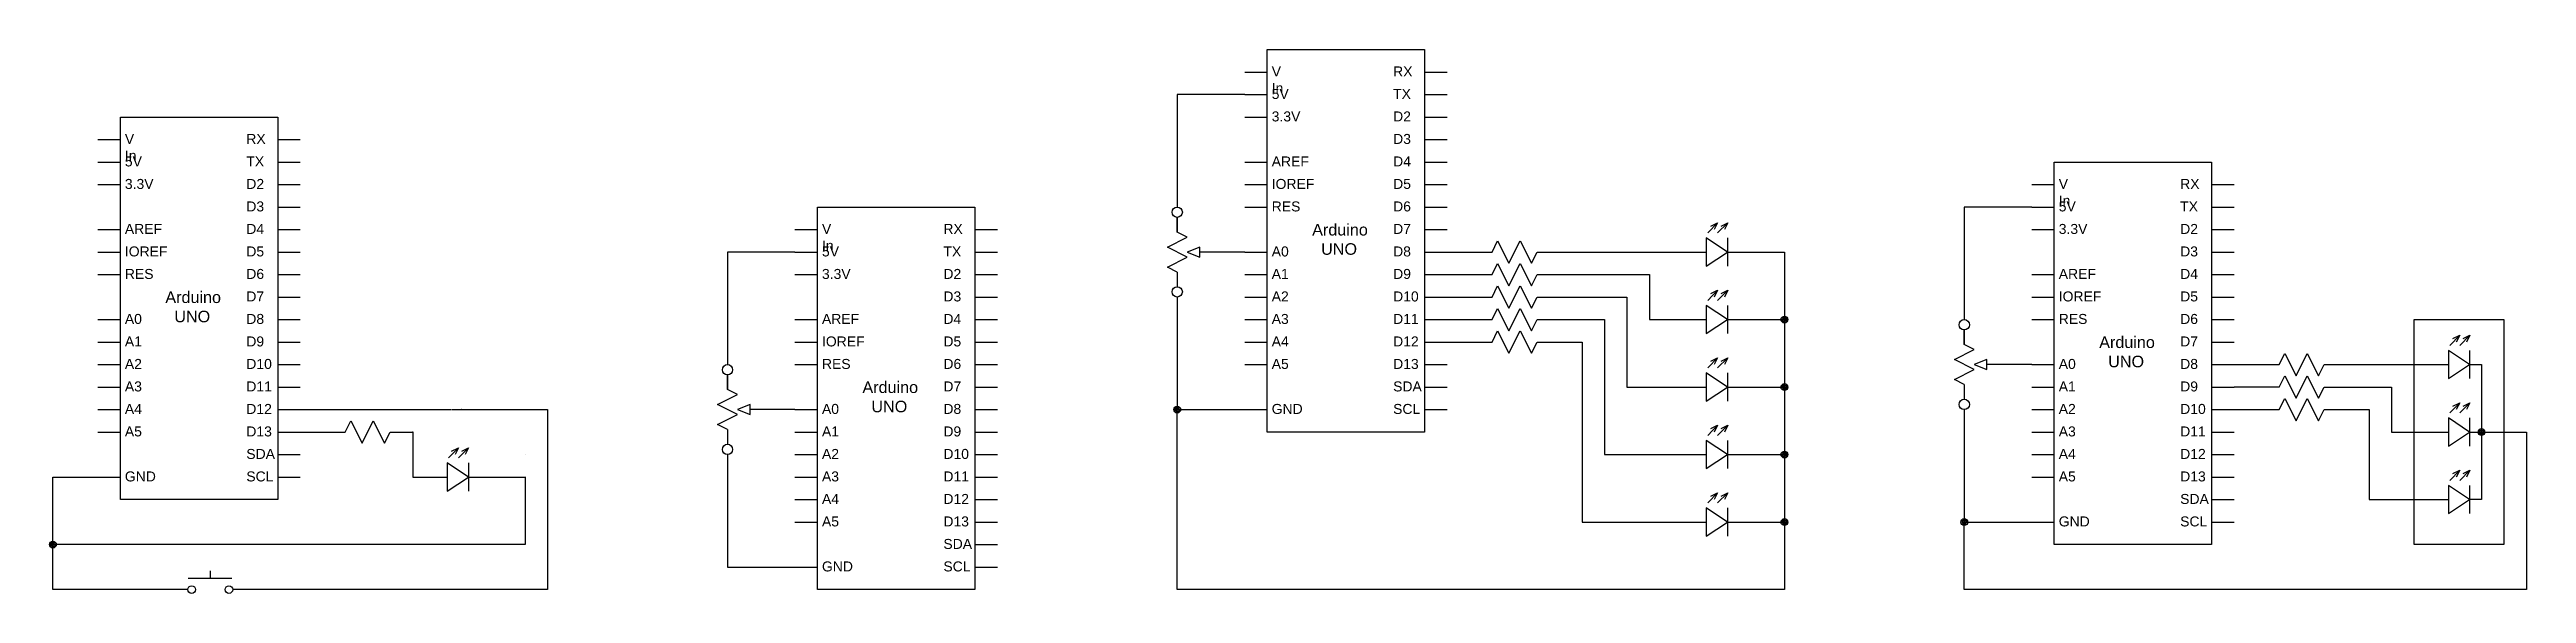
# Model space of a CAD drawing. Header units: millimetres. Extents: x 50 to 4100, y 48 to 290.
# Drawn here: x 2999 to 4100, y 48 to 290 of the extents above; entities that cross this region are included whole.
import ezdxf
from ezdxf.enums import TextEntityAlignment as Align

# ---------------------------------------------------------------- set-up
doc = ezdxf.new("R2010")
doc.units = ezdxf.units.MM
doc.layers.add('SYMS', color=7, linetype='Continuous')
doc.layers.add('WIRES', color=7, linetype='Continuous')
doc.styles.get("Standard").update_dxf_attribs({"font": 'arial.ttf'})
doc.styles.add('WD', font='romans.shx')

msp = doc.modelspace()

# ---------------------------------------------------------------- texts
at = {"attachment_point": 1}
for s, width, gutter_width, heights, insert, char_height in [('V In', 10.161, 22.2, [4.24], (3542, 282.5), 4.44), ('RX', 10.161, 22.2, [4.24], (3596, 282.5), 4.44), ('5V', 10.161, 22.2, [4.24], (3542, 272.5), 4.44), ('TX', 10.161, 22.2, [4.24], (3596, 272.5), 4.44), ('3.3V', 10.161, 22.2, [4.24], (3542, 262.5), 4.44), ('D2', 10.161, 22.2, [4.24], (3596, 262.5), 4.44), ('V In', 10.161, 22.2, [4.24], (3032, 252.5), 4.44), ('5V', 10.161, 22.2, [4.24], (3032, 242.5), 4.44), ('TX', 10.161, 22.2, [4.24], (3086, 242.5), 4.44), ('RX', 10.161, 22.2, [4.24], (3086, 252.5), 4.44), ('AREF', 10.161, 22.2, [4.24], (3542, 242.5), 4.44), ('D3', 10.161, 22.2, [4.24], (3596, 252.5), 4.44), ('D4', 10.161, 22.2, [4.24], (3596, 242.5), 4.44), ('3.3V', 10.161, 22.2, [4.24], (3032, 232.5), 4.44), ('D2', 10.161, 22.2, [4.24], (3086, 232.5), 4.44), ('IOREF', 10.161, 22.2, [4.24], (3542, 232.5), 4.44), ('D5', 10.161, 22.2, [4.24], (3596, 232.5), 4.44), ('V In', 10.161, 22.2, [4.24], (3892, 232.5), 4.44), ('RX', 10.161, 22.2, [4.24], (3946, 232.5), 4.44), ('D3', 10.161, 22.2, [4.24], (3086, 222.5), 4.44), ('RES', 10.161, 22.2, [4.24], (3542, 222.5), 4.44), ('D6', 10.161, 22.2, [4.24], (3596, 222.5), 4.44), ('5V', 10.161, 22.2, [4.24], (3892, 222.5), 4.44), ('TX', 10.161, 22.2, [4.24], (3946, 222.5), 4.44), ('AREF', 10.161, 22.2, [4.24], (3032, 212.5), 4.44), ('D4', 10.161, 22.2, [4.24], (3086, 212.5), 4.44), ('V In', 10.161, 22.2, [4.24], (3342, 212.5), 4.44), ('RX', 10.161, 22.2, [4.24], (3396, 212.5), 4.44), ('Arduino\\P  UNO', 71.769, 25.7, [0], (3560, 212.5), 5.14), ('D7', 10.161, 22.2, [4.24], (3596, 212.5), 4.44), ('3.3V', 10.161, 22.2, [4.24], (3892, 212.5), 4.44), ('D2', 10.161, 22.2, [4.24], (3946, 212.5), 4.44), ('IOREF', 10.161, 22.2, [4.24], (3032, 202.5), 4.44), ('D5', 10.161, 22.2, [4.24], (3086, 202.5), 4.44), ('5V', 10.161, 22.2, [4.24], (3342, 202.5), 4.44), ('TX', 10.161, 22.2, [4.24], (3396, 202.5), 4.44), ('A0', 10.161, 22.2, [4.24], (3542, 202.5), 4.44), ('D8', 10.161, 22.2, [4.24], (3596, 202.5), 4.44), ('D3', 10.161, 22.2, [4.24], (3946, 202.5), 4.44), ('RES', 10.161, 22.2, [4.24], (3032, 192.5), 4.44), ('D6', 10.161, 22.2, [4.24], (3086, 192.5), 4.44), ('3.3V', 10.161, 22.2, [4.24], (3342, 192.5), 4.44), ('D2', 10.161, 22.2, [4.24], (3396, 192.5), 4.44), ('A1', 10.161, 22.2, [4.24], (3542, 192.5), 4.44), ('D9', 10.161, 22.2, [4.24], (3596, 192.5), 4.44), ('AREF', 10.161, 22.2, [4.24], (3892, 192.5), 4.44), ('D4', 10.161, 22.2, [4.24], (3946, 192.5), 4.44), ('Arduino\\P  UNO', 71.769, 25.7, [0], (3050, 182.5), 5.14), ('D7', 10.161, 22.2, [4.24], (3086, 182.5), 4.44), ('D3', 10.161, 22.2, [4.24], (3396, 182.5), 4.44), ('A2', 10.161, 22.2, [4.24], (3542, 182.5), 4.44), ('D10', 9.847, 22.2, [4.24], (3596, 182.5), 4.44), ('IOREF', 10.161, 22.2, [4.24], (3892, 182.5), 4.44), ('D5', 10.161, 22.2, [4.24], (3946, 182.5), 4.44), ('A0', 10.161, 22.2, [4.24], (3032, 172.5), 4.44), ('D8', 10.161, 22.2, [4.24], (3086, 172.5), 4.44), ('AREF', 10.161, 22.2, [4.24], (3342, 172.5), 4.44), ('D4', 10.161, 22.2, [4.24], (3396, 172.5), 4.44), ('A3', 10.161, 22.2, [4.24], (3542, 172.5), 4.44), ('D11', 9.847, 22.2, [4.24], (3596, 172.5), 4.44), ('RES', 10.161, 22.2, [4.24], (3892, 172.5), 4.44), ('D6', 10.161, 22.2, [4.24], (3946, 172.5), 4.44), ('A1', 10.161, 22.2, [4.24], (3032, 162.5), 4.44), ('D9', 10.161, 22.2, [4.24], (3086, 162.5), 4.44), ('IOREF', 10.161, 22.2, [4.24], (3342, 162.5), 4.44), ('D5', 10.161, 22.2, [4.24], (3396, 162.5), 4.44), ('A4', 10.161, 22.2, [4.24], (3542, 162.5), 4.44), ('D12', 10.161, 22.2, [4.24], (3596, 162.5), 4.44), ('Arduino\\P  UNO', 71.769, 25.7, [0], (3910, 162.5), 5.14), ('D7', 10.161, 22.2, [4.24], (3946, 162.5), 4.44), ('A2', 10.161, 22.2, [4.24], (3032, 152.5), 4.44), ('D10', 9.847, 22.2, [4.24], (3086, 152.5), 4.44), ('RES', 10.161, 22.2, [4.24], (3342, 152.5), 4.44), ('D6', 10.161, 22.2, [4.24], (3396, 152.5), 4.44), ('A5', 10.161, 22.2, [4.24], (3542, 152.5), 4.44), ('D13', 10.161, 22.2, [4.24], (3596, 152.5), 4.44), ('A0', 10.161, 22.2, [4.24], (3892, 152.5), 4.44), ('D8', 10.161, 22.2, [4.24], (3946, 152.5), 4.44), ('A3', 10.161, 22.2, [4.24], (3032, 142.5), 4.44), ('A4', 10.161, 22.2, [4.24], (3032, 132.5), 4.44), ('D11', 9.847, 22.2, [4.24], (3086, 142.5), 4.44), ('D12', 10.161, 22.2, [4.24], (3086, 132.5), 4.44), ('A0', 10.161, 22.2, [4.24], (3342, 132.5), 4.44), ('Arduino\\P  UNO', 71.769, 25.7, [0], (3360, 142.5), 5.14), ('D7', 10.161, 22.2, [4.24], (3396, 142.5), 4.44), ('D8', 10.161, 22.2, [4.24], (3396, 132.5), 4.44), ('GND', 10.161, 22.2, [4.24], (3542, 132.5), 4.44), ('SDA', 10.161, 22.2, [4.24], (3596, 142.5), 4.44), ('SCL', 10.161, 22.2, [4.24], (3596, 132.5), 4.44), ('A1', 10.161, 22.2, [4.24], (3892, 142.5), 4.44), ('A2', 10.161, 22.2, [4.24], (3892, 132.5), 4.44), ('D9', 10.161, 22.2, [4.24], (3946, 142.5), 4.44), ('D10', 9.847, 22.2, [4.24], (3946, 132.5), 4.44), ('A5', 10.161, 22.2, [4.24], (3032, 122.5), 4.44), ('D13', 10.161, 22.2, [4.24], (3086, 122.5), 4.44), ('A1', 10.161, 22.2, [4.24], (3342, 122.5), 4.44), ('D9', 10.161, 22.2, [4.24], (3396, 122.5), 4.44), ('A3', 10.161, 22.2, [4.24], (3892, 122.5), 4.44), ('D11', 9.847, 22.2, [4.24], (3946, 122.5), 4.44), ('SDA', 10.161, 22.2, [4.24], (3086, 112.5), 4.44), ('A2', 10.161, 22.2, [4.24], (3342, 112.5), 4.44), ('D10', 9.847, 22.2, [4.24], (3396, 112.5), 4.44), ('A4', 10.161, 22.2, [4.24], (3892, 112.5), 4.44), ('D12', 10.161, 22.2, [4.24], (3946, 112.5), 4.44), ('GND', 10.161, 22.2, [4.24], (3032, 102.5), 4.44), ('SCL', 10.161, 22.2, [4.24], (3086, 102.5), 4.44), ('A3', 10.161, 22.2, [4.24], (3342, 102.5), 4.44), ('D11', 9.847, 22.2, [4.24], (3396, 102.5), 4.44), ('A5', 10.161, 22.2, [4.24], (3892, 102.5), 4.44), ('D13', 10.161, 22.2, [4.24], (3946, 102.5), 4.44), ('A4', 10.161, 22.2, [4.24], (3342, 92.5), 4.44), ('D12', 10.161, 22.2, [4.24], (3396, 92.5), 4.44), ('SDA', 10.161, 22.2, [4.24], (3946, 92.5), 4.44), ('A5', 10.161, 22.2, [4.24], (3342, 82.5), 4.44), ('D13', 10.161, 22.2, [4.24], (3396, 82.5), 4.44), ('GND', 10.161, 22.2, [4.24], (3892, 82.5), 4.44), ('SCL', 10.161, 22.2, [4.24], (3946, 82.5), 4.44), ('SDA', 10.161, 22.2, [4.24], (3396, 72.5), 4.44), ('GND', 10.161, 22.2, [4.24], (3342, 62.5), 4.44), ('SCL', 10.161, 22.2, [4.24], (3396, 62.5), 4.44)]:
    msp.add_mtext_dynamic_manual_height_columns(s, width=width, gutter_width=gutter_width, heights=heights, dxfattribs=dict(at, insert=insert, char_height=char_height))

# ---------------------------------------------------------------- blocks, each defined once
blk = doc.blocks.new('HRE1')
for p, q in [((-0.125, 0), (-0.094, 0.062)), ((-0.094, 0.062), (-0.031, -0.062)), ((-0.031, -0.062), (0.031, 0.062)), ((0.031, 0.062), (0.094, -0.062)), ((0.094, -0.062), (0.125, 0))]:
    blk.add_line(p, q)
at = {"style": 'WD'}
for tag, width, p in [('INST', 0.7, (0, 0.888)), ('LOC', 0.7, (0, 0.719)), ('DESC1', 0.7, (0, 0.562)), ('DESC2', 0.7, (0, 0.406)), ('RATING1', 0.9, (0.006, 0.094))]:
    blk.add_attdef(tag, text='', height=0.125, dxfattribs=dict(at, width=width)).set_placement(p, align=Align.CENTER)
blk.add_attdef('TAG1', text='', height=0.125, dxfattribs=at).set_placement((0, 0.25), align=Align.CENTER)
for tag, p, height, flags in [('FAMILY', (0.205, 0.152), 0.01, 9), ('X4TERM01', (-0.125, 0), 0.0125, 1), ('X1TERM02', (0.125, 0), 0.0125, 1)]:
    blk.add_attdef(tag, p, '', height=height, dxfattribs=dict(at, flags=flags))
at = {"linetype": 'Continuous', "style": 'WD', "flags": 9}
for tag, p in [('ASSYCODE', (0.219, 0.062)), ('MFG', (0.228, 0.089)), ('CAT', (0.23, 0.108))]:
    blk.add_attdef(tag, text='', height=0.01, dxfattribs=at).set_placement(p, align=Align.CENTER)
at = {"linetype": 'Continuous', "style": 'WD', "flags": 8}
blk.add_attdef('TERM01', text='', height=0.125, dxfattribs=at).set_placement((-0.219, -0.031), align=Align.TOP_RIGHT)
blk.add_attdef('TERM02', text='', height=0.125, dxfattribs=at).set_placement((0.219, -0.031), align=Align.TOP_LEFT)
at = {"style": 'WD', "width": 0.9}
blk.add_attdef('RATING2', text='', height=0.125, dxfattribs=at).set_placement((0.006, -0.188), align=Align.TOP_CENTER)
blk = doc.blocks.new('HDI1')
for p, q in [((0.047, 0), (-0.047, 0.062)), ((-0.047, 0.062), (-0.047, -0.062)), ((-0.047, -0.062), (0.047, 0)), ((0.047, 0.062), (0.047, -0.062))]:
    blk.add_line(p, q)
at = {"style": 'WD'}
for tag, width, p in [('INST', 0.7, (0, 0.888)), ('LOC', 0.7, (0, 0.719)), ('DESC1', 0.7, (0, 0.562)), ('DESC2', 0.7, (0, 0.406)), ('RATING1', 0.9, (0.006, 0.094))]:
    blk.add_attdef(tag, text='', height=0.125, dxfattribs=dict(at, width=width)).set_placement(p, align=Align.CENTER)
blk.add_attdef('TAG1', text='', height=0.125, dxfattribs=at).set_placement((0, 0.25), align=Align.CENTER)
for tag, p, height, flags in [('FAMILY', (0.205, 0.152), 0.01, 9), ('WDBLKNAM', (0.205, 0.133), 0.01, 9), ('X4TERM01', (-0.047, 0), 0.0125, 1), ('X1TERM02', (0.047, 0), 0.0125, 1)]:
    blk.add_attdef(tag, p, '', height=height, dxfattribs=dict(at, flags=flags))
at = {"linetype": 'Continuous', "style": 'WD', "flags": 9}
for tag, p in [('CAT', (0.23, 0.108)), ('ASSYCODE', (0.219, 0.062)), ('MFG', (0.228, 0.089))]:
    blk.add_attdef(tag, text='', height=0.01, dxfattribs=at).set_placement(p, align=Align.CENTER)
at = {"linetype": 'Continuous', "style": 'WD', "flags": 8}
blk.add_attdef('TERM01', text='', height=0.125, dxfattribs=at).set_placement((-0.125, -0.031), align=Align.TOP_RIGHT)
blk.add_attdef('TERM02', text='', height=0.125, dxfattribs=at).set_placement((0.109, -0.031), align=Align.TOP_LEFT)
at = {"style": 'WD', "width": 0.9}
blk.add_attdef('RATING2', text='', height=0.125, dxfattribs=at).set_placement((0.006, -0.188), align=Align.TOP_CENTER)
blk = doc.blocks.new('HA1X1')
for p, q in [((-0.09375, 0.03125), (0, 0)), ((0, 0), (-0.09375, -0.03125))]:
    blk.add_line(p, q)
at = {"style": 'WD', "flags": 1}
blk.add_attdef('X4TERM01', (0, 0), '', height=0.01, dxfattribs=at)
at = {"style": 'WD', "width": 0.9}
blk.add_attdef('DESC1', (0.1, 0.0406), '', height=0.125, dxfattribs=at)
blk.add_attdef('DESC2', text='', height=0.125, dxfattribs=at).set_placement((0.1, -0.025), align=Align.TOP_LEFT)
blk = doc.blocks.new('HPB11')
for p, q in [((-0.185, 0.094), (0.18, 0.094)), ((0, 0.156), (0, 0.094))]:
    blk.add_line(p, q)
for centre in [(-0.155, 0), (0.155, 0)]:
    blk.add_circle(centre, 0.0322)
at = {"style": 'WD', "width": 0.7}
for tag, p in [('INST', (0, 0.826)), ('DESC1', (0, 0.5)), ('LOC', (0, 0.656)), ('DESC2', (0, 0.344)), ('XREF', (0, -0.219))]:
    blk.add_attdef(tag, text='', height=0.125, dxfattribs=at).set_placement(p, align=Align.CENTER)
at = {"style": 'WD'}
blk.add_attdef('TAG1', text='', height=0.125, dxfattribs=at).set_placement((0, 0.188), align=Align.CENTER)
for tag, p in [('X2LINK', (0, 0.219)), ('X8LINK', (0, 0))]:
    blk.add_attdef(tag, p, '', height=0.01, dxfattribs=at)
for tag, p, height, flags in [('X4TERM01', (-0.188, 0), 0.0125, 1), ('X1TERM02', (0.188, 0), 0.0125, 1), ('FAMILY', (0.205, 0.152), 0.01, 9), ('CONTACT', (0.205, 0.136), 0.01, 1)]:
    blk.add_attdef(tag, p, '', height=height, dxfattribs=dict(at, flags=flags))
at = {"linetype": 'Continuous', "style": 'WD', "flags": 9}
for tag, p in [('ASSYCODE', (0.23, 0.071)), ('MFG', (0.228, 0.089)), ('CAT', (0.23, 0.108))]:
    blk.add_attdef(tag, text='', height=0.01, dxfattribs=at).set_placement(p, align=Align.CENTER)
at = {"linetype": 'Continuous', "style": 'WD', "flags": 8}
blk.add_attdef('TERM01', text='', height=0.125, dxfattribs=at).set_placement((-0.25, -0.031), align=Align.TOP_RIGHT)
blk.add_attdef('TERM02', text='', height=0.125, dxfattribs=at).set_placement((0.25, -0.031), align=Align.TOP_LEFT)
blk = doc.blocks.new('WDDOT')
for radius in [0.03, 0.0187, 0.00929]:
    blk.add_circle((0, 0), radius)
blk = doc.blocks.new('HVR1TZ')
for p, q in [((-0.125, 0), (-0.217, 0)), ((-0.125, 0), (-0.094, 0.062)), ((-0.094, 0.062), (-0.031, -0.062)), ((-0.031, -0.062), (0.031, 0.062)), ((0.031, 0.062), (0.094, -0.062)), ((0.094, -0.062), (0.125, 0)), ((0.125, 0), (0.217, 0)), ((0, -0.062), (-0.031, -0.141)), ((-0.031, -0.141), (0.031, -0.141)), ((0.031, -0.141), (0, -0.062))]:
    blk.add_line(p, q)
for centre in [(-0.249, 0), (0.249, 0)]:
    blk.add_circle(centre, 0.0322)
at = {"style": 'WD'}
for tag, width, p in [('INST', 0.7, (0, 0.904)), ('LOC', 0.7, (0, 0.734)), ('DESC1', 0.7, (0, 0.578)), ('DESC2', 0.7, (0, 0.422)), ('RATING1', 0.9, (0.006, 0.109))]:
    blk.add_attdef(tag, text='', height=0.125, dxfattribs=dict(at, width=width)).set_placement(p, align=Align.CENTER)
blk.add_attdef('TAG1', text='', height=0.125, dxfattribs=at).set_placement((0, 0.266), align=Align.CENTER)
for tag, p, height, flags in [('FAMILY', (0.205, 0.324), 0.01, 9), ('X4TERM01', (-0.281, 0), 0.0125, 1), ('X2TERM01', (-0.25, 0.031), 0.0125, 1), ('X2TERM02', (0.25, 0.031), 0.0125, 1), ('X1TERM02', (0.281, 0), 0.0125, 1), ('X8TERM01', (-0.25, -0.031), 0.0125, 1), ('X8TERM03', (0, -0.141), 0.0125, 1), ('X8TERM02', (0.25, -0.031), 0.0125, 1)]:
    blk.add_attdef(tag, p, '', height=height, dxfattribs=dict(at, flags=flags))
at = {"linetype": 'Continuous', "style": 'WD', "flags": 9}
for tag, p in [('ASSYCODE', (0.219, 0.234)), ('MFG', (0.228, 0.261)), ('CAT', (0.23, 0.28))]:
    blk.add_attdef(tag, text='', height=0.01, dxfattribs=at).set_placement(p, align=Align.CENTER)
at = {"linetype": 'Continuous', "style": 'WD', "flags": 8}
blk.add_attdef('TERM01', text='', height=0.125, dxfattribs=at).set_placement((-0.344, -0.016), align=Align.TOP_RIGHT)
for tag, p in [('TERM02', (0.344, -0.016)), ('TERM03', (0.034, -0.18))]:
    blk.add_attdef(tag, text='', height=0.125, dxfattribs=at).set_placement(p, align=Align.TOP_LEFT)
at = {"style": 'WD', "width": 0.9}
blk.add_attdef('RATING2', text='', height=0.125, dxfattribs=at).set_placement((0.115, -0.344), align=Align.TOP_LEFT)

# ---------------------------------------------------------------- linework, layer by layer
for points in [[(3540, 290), (3610, 290), (3610, 120), (3540, 120)], [(3030, 260), (3100, 260), (3100, 90), (3030, 90)], [(3890, 240), (3960, 240), (3960, 70), (3890, 70)], [(3340, 220), (3410, 220), (3410, 50), (3340, 50)], [(4050, 170), (4090, 170), (4090, 70), (4050, 70)]]:
    msp.add_lwpolyline(points, close=True)
at = {"layer": 'WIRES'}
for p, q in [((3530, 280), (3540, 280)), ((3610, 280), (3620, 280)), ((3530, 270), (3500, 270)), ((3500, 270), (3500, 220)), ((3530, 270), (3540, 270)), ((3610, 270), (3620, 270)), ((3530, 260), (3540, 260)), ((3610, 260), (3620, 260)), ((3020, 250), (3030, 250)), ((3100, 250), (3110, 250)), ((3610, 250), (3620, 250)), ((3020, 240), (3030, 240)), ((3100, 240), (3110, 240)), ((3530, 240), (3540, 240)), ((3610, 240), (3620, 240)), ((3020, 230), (3030, 230)), ((3100, 230), (3110, 230)), ((3530, 230), (3540, 230)), ((3610, 230), (3620, 230)), ((3880, 230), (3890, 230)), ((3960, 230), (3970, 230)), ((3020, 210), (3030, 210)), ((3100, 220), (3110, 220)), ((3100, 210), (3110, 210)), ((3330, 210), (3340, 210)), ((3410, 210), (3420, 210)), ((3500, 215.4), (3500, 208.9)), ((3530, 220), (3540, 220)), ((3610, 220), (3620, 220)), ((3610, 210), (3620, 210)), ((3740.3, 213), (3735.9, 208.5)), ((3744.8, 213), (3740.3, 208.5)), ((3880, 220), (3850, 220)), ((3850, 220), (3850, 170)), ((3880, 220), (3890, 220)), ((3880, 210), (3890, 210)), ((3960, 220), (3970, 220)), ((3960, 210), (3970, 210)), ((3020, 200), (3030, 200)), ((3100, 200), (3110, 200)), ((3330, 200), (3300, 200)), ((3300, 200), (3300, 150)), ((3330, 200), (3340, 200)), ((3410, 200), (3420, 200)), ((3520, 200), (3510, 200)), ((3530, 200), (3520, 200)), ((3530, 200), (3540, 200)), ((3610, 200), (3620, 200)), ((3620, 200), (3640, 200)), ((3660, 200), (3735.3, 200)), ((3744.7, 200), (3770, 200)), ((3770, 200), (3770, 50)), ((3960, 200), (3970, 200)), ((3020, 190), (3030, 190)), ((3100, 190), (3110, 190)), ((3330, 190), (3340, 190)), ((3410, 190), (3420, 190)), ((3500, 191.1), (3500, 184.6)), ((3530, 190), (3540, 190)), ((3610, 190), (3620, 190)), ((3620, 190), (3640, 190)), ((3660, 190), (3710, 190)), ((3710, 190), (3710, 170)), ((3880, 190), (3890, 190)), ((3960, 190), (3970, 190)), ((3100, 180), (3110, 180)), ((3410, 180), (3420, 180)), ((3500, 180), (3500, 130)), ((3530, 180), (3540, 180)), ((3610, 180), (3620, 180)), ((3620, 180), (3640, 180)), ((3660, 180), (3700, 180)), ((3700, 180), (3700, 140)), ((3740.3, 183), (3735.9, 178.5)), ((3744.8, 183), (3740.3, 178.5)), ((3880, 180), (3890, 180)), ((3960, 180), (3970, 180)), ((3020, 170), (3030, 170)), ((3100, 170), (3110, 170)), ((3330, 170), (3340, 170)), ((3410, 170), (3420, 170)), ((3530, 170), (3540, 170)), ((3610, 170), (3620, 170)), ((3620, 170), (3640, 170)), ((3660, 170), (3690, 170)), ((3690, 170), (3690, 110)), ((3710, 170), (3735.3, 170)), ((3744.7, 170), (3770, 170)), ((3850, 165.4), (3850, 158.9)), ((3880, 170), (3890, 170)), ((3960, 170), (3970, 170)), ((3020, 160), (3030, 160)), ((3100, 160), (3110, 160)), ((3330, 160), (3340, 160)), ((3410, 160), (3420, 160)), ((3530, 160), (3540, 160)), ((3610, 160), (3620, 160)), ((3620, 160), (3640, 160)), ((3660, 160), (3680, 160)), ((3680, 160), (3680, 80)), ((3960, 160), (3970, 160)), ((4070.3, 163), (4065.9, 158.5)), ((4074.8, 163), (4070.3, 158.5)), ((3020, 150), (3030, 150)), ((3100, 150), (3110, 150)), ((3300, 145.4), (3300, 138.9)), ((3330, 150), (3340, 150)), ((3410, 150), (3420, 150)), ((3530, 150), (3540, 150)), ((3610, 150), (3620, 150)), ((3740.3, 153), (3735.9, 148.5)), ((3744.8, 153), (3740.3, 148.5)), ((3870, 150), (3860, 150)), ((3880, 150), (3870, 150)), ((3880, 150), (3890, 150)), ((3960, 150), (3970, 150)), ((3970, 150), (3980, 150)), ((3980, 150), (3990, 150)), ((4010, 150), (4065.3, 150)), ((4074.7, 150), (4080, 150)), ((4080, 150), (4080, 90)), ((3020, 140), (3030, 140)), ((3100, 140), (3110, 140)), ((3410, 140), (3420, 140)), ((3610, 140), (3620, 140)), ((3700, 140), (3735.3, 140)), ((3744.7, 140), (3770, 140)), ((3850, 141.1), (3850, 134.6)), ((3880, 140), (3890, 140)), ((3960, 140), (3970, 140)), ((3990, 140), (3970, 140)), ((4010, 140), (4040, 140)), ((4040, 140), (4040, 120)), ((4070.3, 133), (4065.9, 128.5)), ((4074.8, 133), (4070.3, 128.5)), ((3020, 130), (3030, 130)), ((3100, 130), (3110, 130)), ((3110, 130), (3177.3, 130)), ((3177.5, 130), (3181.7, 130)), ((3181.9, 130), (3220, 130)), ((3220, 130), (3220, 50)), ((3320, 130), (3310, 130)), ((3330, 130), (3320, 130)), ((3330, 130), (3340, 130)), ((3410, 130), (3420, 130)), ((3500, 130), (3530, 130)), ((3500, 50), (3500, 130)), ((3530, 130), (3540, 130)), ((3610, 130), (3620, 130)), ((3740.3, 123), (3735.9, 118.5)), ((3744.8, 123), (3740.3, 118.5)), ((3850, 130), (3850, 80)), ((3880, 130), (3890, 130)), ((3960, 130), (3970, 130)), ((3970, 130), (3990, 130)), ((4010, 130), (4030, 130)), ((4030, 130), (4030, 90)), ((3020, 120), (3030, 120)), ((3100, 120), (3110, 120)), ((3110, 120), (3130, 120)), ((3150, 120), (3160, 120)), ((3160, 120), (3160, 100)), ((3180.3, 113), (3175.9, 108.5)), ((3184.8, 113), (3180.3, 108.5)), ((3300, 121.1), (3300, 114.6)), ((3330, 120), (3340, 120)), ((3410, 120), (3420, 120)), ((3880, 120), (3890, 120)), ((3960, 120), (3970, 120)), ((4040, 120), (4065.3, 120)), ((4074.7, 120), (4080, 120)), ((4080, 120), (4100, 120)), ((4100, 120), (4100, 50)), ((3000, 70), (3000, 100)), ((3000, 100), (3020, 100)), ((3020, 100), (3030, 100)), ((3100, 110), (3110, 110)), ((3100, 100), (3110, 100)), ((3160, 100), (3175.3, 100)), ((3184.7, 100), (3210, 100)), ((3210, 110), (3210, 110)), ((3210, 100), (3210, 70)), ((3300, 110), (3300, 60)), ((3330, 110), (3340, 110)), ((3330, 100), (3340, 100)), ((3410, 110), (3420, 110)), ((3410, 100), (3420, 100)), ((3690, 110), (3735.3, 110)), ((3744.7, 110), (3770, 110)), ((3880, 110), (3890, 110)), ((3880, 100), (3890, 100)), ((3960, 110), (3970, 110)), ((3960, 100), (3970, 100)), ((4070.3, 103), (4065.9, 98.5)), ((4074.8, 103), (4070.3, 98.5)), ((3330, 90), (3340, 90)), ((3410, 90), (3420, 90)), ((3740.3, 93), (3735.9, 88.5)), ((3744.8, 93), (3740.3, 88.5)), ((3960, 90), (3970, 90)), ((4030, 90), (4065.3, 90)), ((4080, 90), (4074.7, 90)), ((3330, 80), (3340, 80)), ((3410, 80), (3420, 80)), ((3680, 80), (3735.3, 80)), ((3744.7, 80), (3770, 80)), ((3850, 80), (3880, 80)), ((3850, 50), (3850, 80)), ((3880, 80), (3890, 80)), ((3960, 80), (3970, 80)), ((3210, 70), (3000, 70)), ((3000, 50), (3000, 70)), ((3410, 70), (3420, 70)), ((3300, 60), (3330, 60)), ((3330, 60), (3340, 60)), ((3410, 60), (3420, 60)), ((3060, 50), (3000, 50)), ((3220, 50), (3080, 50)), ((3770, 50), (3500, 50)), ((4100, 50), (3850, 50))]:
    msp.add_line(p, q, dxfattribs=at)
for centre in [(3181.8, 130), (3177.4, 110)]:
    msp.add_arc(centre, 0.0707, 0, 180, dxfattribs=at)

# ---------------------------------------------------------------- block references
at = {"layer": 'SYMS'}
for name, p, xscale, yscale, zscale, rotation in [('HVR1TZ', (3500, 200), 71.11111111111111, 71.11111111111111, 71.11111111111111, 90), ('HA1X1', (3740.3, 213), 33.63388869738418, 33.63388869738418, 33.63388869738418, 44.9999999999999), ('HA1X1', (3744.8, 213), 33.63388869738418, 33.63388869738418, 33.63388869738418, 44.9999999999999), ('HA1X1', (3740.3, 183), 33.63388869738418, 33.63388869738418, 33.63388869738418, 44.9999999999999), ('HA1X1', (3744.8, 183), 33.63388869738418, 33.63388869738418, 33.63388869738418, 44.9999999999999), ('HVR1TZ', (3850, 150), 71.11111111111111, 71.11111111111111, 71.11111111111111, 90), ('HA1X1', (4070.3, 163), 33.63388869738418, 33.63388869738418, 33.63388869738418, 44.9999999999999), ('HA1X1', (4074.8, 163), 33.63388869738418, 33.63388869738418, 33.63388869738418, 44.9999999999999), ('HVR1TZ', (3300, 130), 71.11111111111111, 71.11111111111111, 71.11111111111111, 90), ('HA1X1', (3740.3, 153), 33.63388869738418, 33.63388869738418, 33.63388869738418, 44.9999999999999), ('HA1X1', (3744.8, 153), 33.63388869738418, 33.63388869738418, 33.63388869738418, 44.9999999999999), ('HA1X1', (4070.3, 133), 33.63388869738418, 33.63388869738418, 33.63388869738418, 44.9999999999999), ('HA1X1', (4074.8, 133), 33.63388869738418, 33.63388869738418, 33.63388869738418, 44.9999999999999), ('HA1X1', (3740.3, 123), 33.63388869738418, 33.63388869738418, 33.63388869738418, 44.9999999999999), ('HA1X1', (3744.8, 123), 33.63388869738418, 33.63388869738418, 33.63388869738418, 44.9999999999999), ('HA1X1', (3180.3, 113), 33.63388869738418, 33.63388869738418, 33.63388869738418, 44.9999999999999), ('HA1X1', (3184.8, 113), 33.63388869738418, 33.63388869738418, 33.63388869738418, 44.9999999999999), ('HA1X1', (4070.3, 103), 33.63388869738418, 33.63388869738418, 33.63388869738418, 44.9999999999999), ('HA1X1', (4074.8, 103), 33.63388869738418, 33.63388869738418, 33.63388869738418, 44.9999999999999), ('HA1X1', (3740.3, 93), 33.63388869738418, 33.63388869738418, 33.63388869738418, 44.9999999999999), ('HA1X1', (3744.8, 93), 33.63388869738418, 33.63388869738418, 33.63388869738418, 44.9999999999999)]:
    msp.add_blockref(name, p, dxfattribs=dict(at, xscale=xscale, yscale=yscale, zscale=zscale, rotation=rotation))
for name, p, xscale, yscale, zscale in [('HRE1', (3650, 200), 80.00000000000007, 80.00000000000007, 80.00000000000007), ('HDI1', (3740, 200), 100.9016660921525, 100.9016660921525, 100.9016660921525), ('HRE1', (3650, 190), 80.00000000000007, 80.00000000000007, 80.00000000000007), ('HRE1', (3650, 180), 80.00000000000007, 80.00000000000007, 80.00000000000007), ('HDI1', (3740, 170), 100.9016660921525, 100.9016660921525, 100.9016660921525), ('HRE1', (3650, 170), 80.00000000000007, 80.00000000000007, 80.00000000000007), ('WDDOT', (3770, 170), 49.99999999966651, 49.99999999966651, 49.99999999966651), ('HRE1', (3650, 160), 80.00000000000007, 80.00000000000007, 80.00000000000007), ('HRE1', (4000, 150), 80.00000000000007, 80.00000000000007, 80.00000000000007), ('HDI1', (4070, 150), 100.9016660921525, 100.9016660921525, 100.9016660921525), ('HDI1', (3740, 140), 100.9016660921525, 100.9016660921525, 100.9016660921525), ('HRE1', (4000, 140), 80.00000000000007, 80.00000000000007, 80.00000000000007), ('WDDOT', (3770, 140), 49.99999999966651, 49.99999999966651, 49.99999999966651), ('HRE1', (4000, 130), 80.00000000000007, 80.00000000000007, 80.00000000000007), ('HRE1', (3140, 120), 80.00000000000007, 80.00000000000007, 80.00000000000007), ('WDDOT', (3500, 130), 49.99999999966651, 49.99999999966651, 49.99999999966651), ('HDI1', (4070, 120), 100.9016660921525, 100.9016660921525, 100.9016660921525), ('WDDOT', (4080, 120), 49.99999999966651, 49.99999999966651, 49.99999999966651), ('HDI1', (3740, 110), 100.9016660921525, 100.9016660921525, 100.9016660921525), ('WDDOT', (3770, 110), 49.99999999966651, 49.99999999966651, 49.99999999966651), ('HDI1', (3180, 100), 100.9016660921525, 100.9016660921525, 100.9016660921525), ('HDI1', (4070, 90), 100.9016660921525, 100.9016660921525, 100.9016660921525), ('HDI1', (3740, 80), 100.9016660921525, 100.9016660921525, 100.9016660921525), ('WDDOT', (3770, 80), 49.99999999966651, 49.99999999966651, 49.99999999966651), ('WDDOT', (3850, 80), 49.99999999966651, 49.99999999966651, 49.99999999966651), ('WDDOT', (3000, 70), 49.99999999966651, 49.99999999966651, 49.99999999966651), ('HPB11', (3070, 50), 53.33333333333334, 53.33333333333334, 53.33333333333334)]:
    msp.add_blockref(name, p, dxfattribs=dict(at, xscale=xscale, yscale=yscale, zscale=zscale))
for p in [(3770, 170), (3770, 140), (3160, 120), (3210, 110), (3210, 100), (3770, 110), (3770, 80)]:
    msp.add_blockref('WDDOT', p, dxfattribs=at)

msp.set_redraw_order([(e.dxf.handle, doc.entitydb.next_handle()) for e in msp.query("TEXT MTEXT ATTDEF DIMENSION ARC_DIMENSION")])  # texts and dimensions are drawn at this point

doc.saveas('drawing.dxf')
